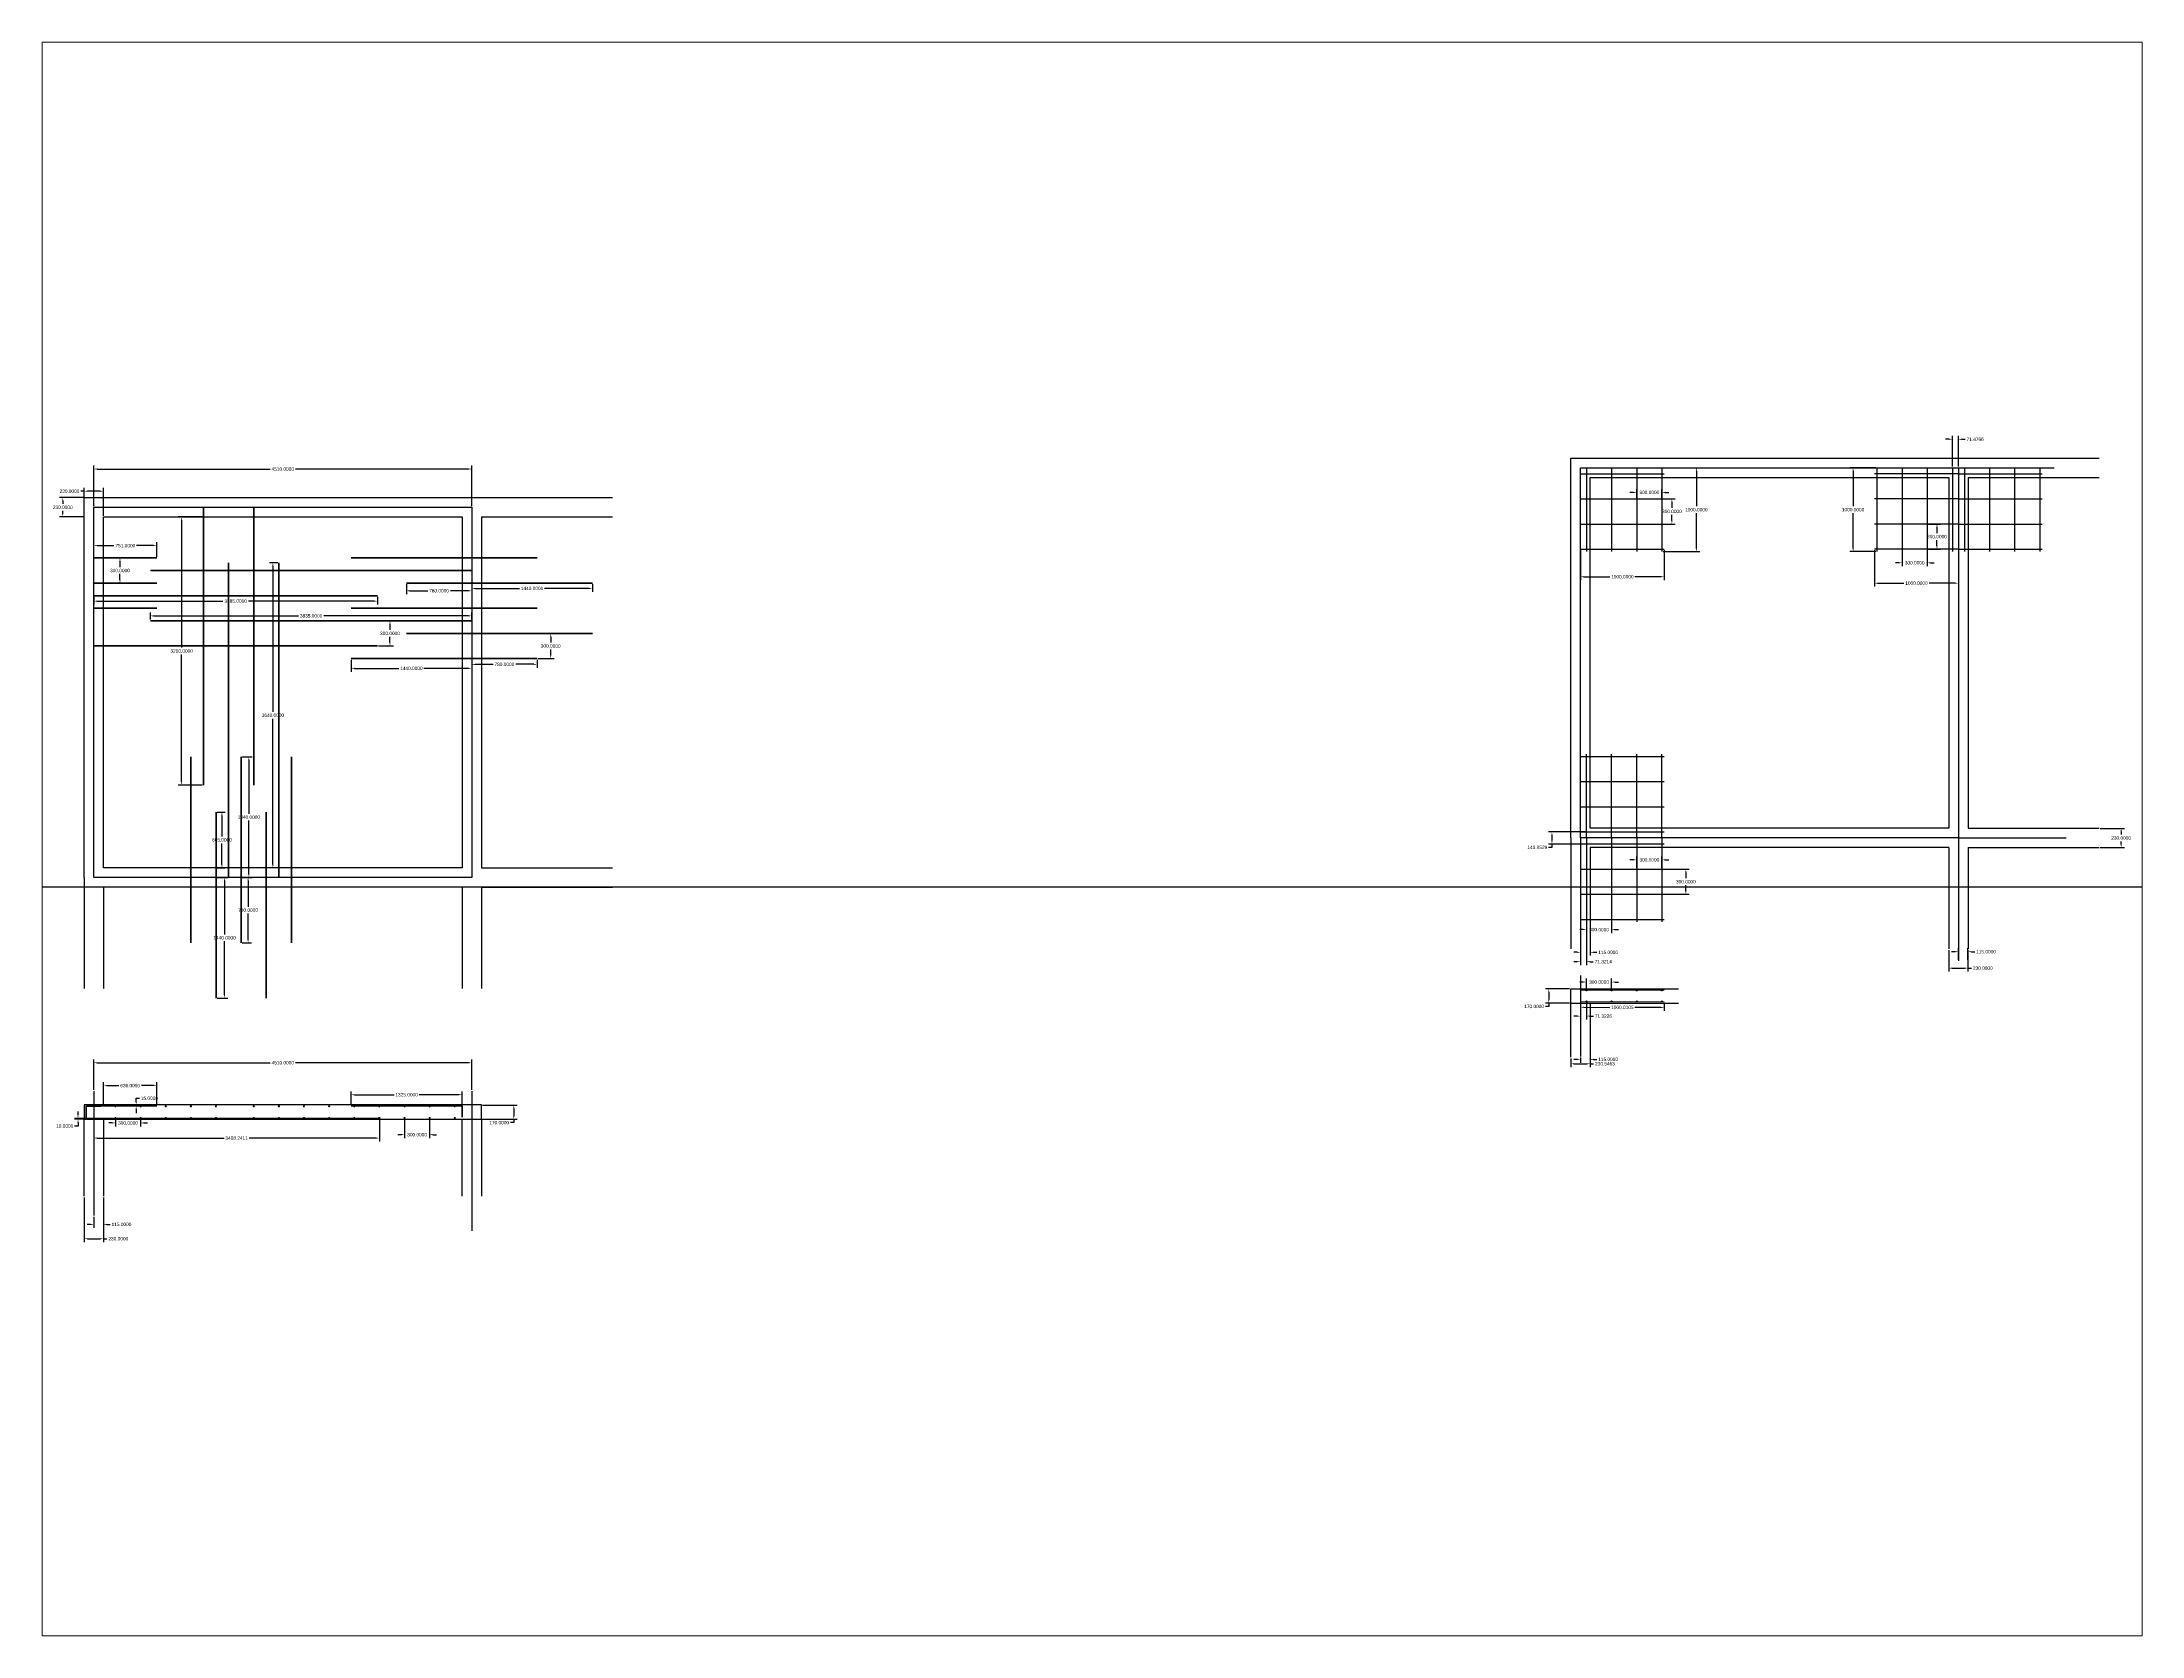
# Paper-space layout 'Layout2' of a CAD drawing. Header units: millimetres. Extents: x 26 to 231, y 20 to 176.
# The model-space entities are those that its viewports show. They can reach past a viewport. Long polylines and large blocks are cut down to what shows.
import ezdxf

# ---------------------------------------------------------------- set-up
doc = ezdxf.new("R2010")
doc.units = ezdxf.units.MM
doc.header["$LTSCALE"] = 8
doc.linetypes.add('ACAD_ISO02W100', pattern=[15, 12, -3])
doc.layers.add('Bottom Reinforcements', color=160, linetype='Continuous', lineweight=35)
doc.layers.add('Top Reinforcements', color=1, linetype='Continuous', lineweight=35)
for name, color, linetype in [('Brick Wall', 32, 'ACAD_ISO02W100'), ('Construction Lines', 30, 'ACAD_ISO02W100'), ('Dimensions', 130, 'Continuous'), ('Torsional Reinforcements', 119, 'Continuous')]:
    doc.layers.add(name, color=color, linetype=linetype)
doc.styles.get("Standard").update_dxf_attribs({"font": 'arial.ttf'})
doc.dimstyles.get("Standard").update_dxf_attribs({"dimscale": 225, "dimtxt": 0.18, "dimasz": 0.18, "dimexe": 0.18, "dimexo": 0.0625, "dimgap": 0.09, "dimtad": 0, "dimtih": 1, "dimtoh": 1, "dimdec": 4, "dimzin": 0, "dimdsep": 46, "dimtxsty": 'Standard', "dimcen": 0.09, "dimadec": 0, "dimazin": 0, "dimtfac": 1, "dimtdec": 4, "dimtofl": 0, "dimtmove": 0, "dimatfit": 3, "dimfxl": 1, "dimtolj": 1, "dimtzin": 0, "dimarcsym": 0})

# ---------------------------------------------------------------- blocks, each defined once
blk = doc.blocks.new('*D5')
at = {"color": 0, "lineweight": -2, "transparency": 16777216}
for p, q in [((33734, 10479), (33734, 10962)), ((33775, 10921), (35837, 10921)), ((38204, 10921), (36141, 10921)), ((38244, 10479), (38244, 10962))]:
    blk.add_line(p, q, dxfattribs=at)
at = {"color": 0, "transparency": 16777216}
for points in [[(33775, 10928), (33775, 10914), (33734, 10921)], [(38204, 10928), (38204, 10914), (38244, 10921)]]:
    blk.add_solid(points, dxfattribs=at)
at = {"layer": 'Defpoints', "color": 0, "transparency": 16777216}
for p in [(38244, 10921), (33734, 10465), (38244, 10465)]:
    blk.add_point(p, dxfattribs=at)
at = {"color": 0, "transparency": 16777216, "insert": (35989, 10921), "char_height": 40.5, "attachment_point": 5}
blk.add_mtext('\\A1;4510.0000', dxfattribs=at)
blk = doc.blocks.new('*D6')
at = {"color": 0, "lineweight": -2, "transparency": 16777216}
for p, q in [((33734, 9874), (33734, 10047)), ((34485, 9874), (34485, 10047)), ((33775, 10007), (33974, 10007)), ((34445, 10007), (34245, 10007))]:
    blk.add_line(p, q, dxfattribs=at)
at = {"color": 0, "transparency": 16777216}
for points in [[(33775, 10013), (33775, 10000), (33734, 10007)], [(34445, 10013), (34445, 10000), (34485, 10007)]]:
    blk.add_solid(points, dxfattribs=at)
at = {"layer": 'Defpoints', "color": 0, "transparency": 16777216}
for p in [(33734, 9860), (34485, 10007), (34485, 9860)]:
    blk.add_point(p, dxfattribs=at)
at = {"color": 0, "transparency": 16777216, "insert": (34110, 10007), "char_height": 40.5, "attachment_point": 5}
blk.add_mtext('\\A1;751.0000', dxfattribs=at)
blk = doc.blocks.new('*D7')
at = {"color": 0, "lineweight": -2, "transparency": 16777216}
for p, q in [((33748, 9860), (34087, 9860)), ((34046, 9819), (34046, 9751)), ((33748, 9560), (34087, 9560)), ((34046, 9600), (34046, 9669))]:
    blk.add_line(p, q, dxfattribs=at)
at = {"color": 0, "transparency": 16777216}
for points in [[(34039, 9819), (34053, 9819), (34046, 9860)], [(34039, 9600), (34053, 9600), (34046, 9560)]]:
    blk.add_solid(points, dxfattribs=at)
at = {"layer": 'Defpoints', "color": 0, "transparency": 16777216}
for p in [(33734, 9860), (34046, 9860), (33734, 9560)]:
    blk.add_point(p, dxfattribs=at)
at = {"color": 0, "transparency": 16777216, "insert": (34046, 9710), "char_height": 40.5, "attachment_point": 5}
blk.add_mtext('\\A1;300.0000', dxfattribs=at)
blk = doc.blocks.new('*D8')
at = {"color": 0, "lineweight": -2, "transparency": 16777216}
for p, q in [((33619, 10656), (33579, 10656)), ((33619, 10364), (33619, 10697)), ((33809, 10656), (33660, 10656)), ((33849, 10364), (33849, 10697))]:
    blk.add_line(p, q, dxfattribs=at)
at = {"color": 0, "transparency": 16777216}
for points in [[(33660, 10663), (33660, 10650), (33619, 10656)], [(33809, 10663), (33809, 10650), (33849, 10656)]]:
    blk.add_solid(points, dxfattribs=at)
at = {"layer": 'Defpoints', "color": 0, "transparency": 16777216}
for p in [(33619, 10656), (33619, 10350), (33849, 10350)]:
    blk.add_point(p, dxfattribs=at)
at = {"color": 0, "transparency": 16777216, "insert": (33443, 10656), "char_height": 40.5, "attachment_point": 5}
blk.add_mtext('\\A1;230.0000', dxfattribs=at)
blk = doc.blocks.new('*D9')
at = {"color": 0, "lineweight": -2, "transparency": 16777216}
for p, q in [((33605, 10580), (33323, 10580)), ((33363, 10540), (33363, 10506)), ((33605, 10350), (33323, 10350)), ((33363, 10391), (33363, 10424))]:
    blk.add_line(p, q, dxfattribs=at)
at = {"color": 0, "transparency": 16777216}
for points in [[(33357, 10540), (33370, 10540), (33363, 10580)], [(33357, 10391), (33370, 10391), (33363, 10350)]]:
    blk.add_solid(points, dxfattribs=at)
at = {"layer": 'Defpoints', "color": 0, "transparency": 16777216}
for p in [(33363, 10580), (33619, 10580), (33619, 10350)]:
    blk.add_point(p, dxfattribs=at)
at = {"color": 0, "transparency": 16777216, "insert": (33363, 10465), "char_height": 40.5, "attachment_point": 5}
blk.add_mtext('\\A1;230.0000', dxfattribs=at)
blk = doc.blocks.new('*D10')
at = {"color": 0, "lineweight": -2, "transparency": 16777216}
for p, q in [((34409, 9124), (34409, 9209)), ((34450, 9169), (36175, 9169)), ((38204, 9169), (36478, 9169)), ((38244, 9124), (38244, 9209))]:
    blk.add_line(p, q, dxfattribs=at)
at = {"color": 0, "transparency": 16777216}
for points in [[(34450, 9176), (34450, 9162), (34409, 9169)], [(38204, 9176), (38204, 9162), (38244, 9169)]]:
    blk.add_solid(points, dxfattribs=at)
at = {"layer": 'Defpoints', "color": 0, "transparency": 16777216}
for p in [(34409, 9110), (38244, 9169), (38244, 9110)]:
    blk.add_point(p, dxfattribs=at)
at = {"color": 0, "transparency": 16777216, "insert": (36327, 9169), "char_height": 40.5, "attachment_point": 5}
blk.add_mtext('\\A1;3835.0000', dxfattribs=at)
blk = doc.blocks.new('*D11')
at = {"color": 0, "lineweight": -2, "transparency": 16777216}
for p, q in [((37133, 9110), (37309, 9110)), ((37268, 9069), (37268, 9001)), ((37133, 8810), (37309, 8810)), ((37268, 8850), (37268, 8919))]:
    blk.add_line(p, q, dxfattribs=at)
at = {"color": 0, "transparency": 16777216}
for points in [[(37262, 9069), (37275, 9069), (37268, 9110)], [(37262, 8850), (37275, 8850), (37268, 8810)]]:
    blk.add_solid(points, dxfattribs=at)
at = {"layer": 'Defpoints', "color": 0, "transparency": 16777216}
for p in [(37119, 9110), (37119, 8810), (37268, 8810)]:
    blk.add_point(p, dxfattribs=at)
at = {"color": 0, "transparency": 16777216, "insert": (37268, 8960), "char_height": 40.5, "attachment_point": 5}
blk.add_mtext('\\A1;300.0000', dxfattribs=at)
blk = doc.blocks.new('*D12')
at = {"color": 0, "lineweight": -2, "transparency": 16777216}
for p, q in [((33734, 9396), (33734, 9304)), ((33775, 9345), (35275, 9345)), ((37079, 9345), (35578, 9345)), ((37119, 9396), (37119, 9304))]:
    blk.add_line(p, q, dxfattribs=at)
at = {"color": 0, "transparency": 16777216}
for points in [[(33775, 9351), (33775, 9338), (33734, 9345)], [(37079, 9351), (37079, 9338), (37119, 9345)]]:
    blk.add_solid(points, dxfattribs=at)
at = {"layer": 'Defpoints', "color": 0, "transparency": 16777216}
for p in [(33734, 9410), (37119, 9410), (37119, 9345)]:
    blk.add_point(p, dxfattribs=at)
at = {"color": 0, "transparency": 16777216, "insert": (35427, 9345), "char_height": 40.5, "attachment_point": 5}
blk.add_mtext('\\A1;3385.0000', dxfattribs=at)
blk = doc.blocks.new('*D13')
at = {"color": 0, "lineweight": -2, "transparency": 16777216}
for p, q in [((39038, 8960), (39227, 8960)), ((39187, 8919), (39187, 8851)), ((39038, 8660), (39227, 8660)), ((39187, 8700), (39187, 8769))]:
    blk.add_line(p, q, dxfattribs=at)
at = {"color": 0, "transparency": 16777216}
for points in [[(39180, 8919), (39193, 8919), (39187, 8960)], [(39180, 8700), (39193, 8700), (39187, 8660)]]:
    blk.add_solid(points, dxfattribs=at)
at = {"layer": 'Defpoints', "color": 0, "transparency": 16777216}
for p in [(39024, 8960), (39187, 8960), (39024, 8660)]:
    blk.add_point(p, dxfattribs=at)
at = {"color": 0, "transparency": 16777216, "insert": (39187, 8810), "char_height": 40.5, "attachment_point": 5}
blk.add_mtext('\\A1;300.0000', dxfattribs=at)
blk = doc.blocks.new('*D14')
at = {"color": 0, "lineweight": -2, "transparency": 16777216}
for p, q in [((36804, 8646), (36804, 8503)), ((36845, 8543), (37375, 8543)), ((38204, 8543), (37674, 8543)), ((38244, 8646), (38244, 8503))]:
    blk.add_line(p, q, dxfattribs=at)
at = {"color": 0, "transparency": 16777216}
for points in [[(36845, 8550), (36845, 8537), (36804, 8543)], [(38204, 8550), (38204, 8537), (38244, 8543)]]:
    blk.add_solid(points, dxfattribs=at)
at = {"layer": 'Defpoints', "color": 0, "transparency": 16777216}
for p in [(36804, 8660), (36804, 8543), (38244, 8660)]:
    blk.add_point(p, dxfattribs=at)
at = {"color": 0, "transparency": 16777216, "insert": (37524, 8543), "char_height": 40.5, "attachment_point": 5}
blk.add_mtext('\\A1;1440.0000', dxfattribs=at)
blk = doc.blocks.new('*D15')
at = {"color": 0, "lineweight": -2, "transparency": 16777216}
for p, q in [((38244, 8646), (38244, 8550)), ((38285, 8591), (38499, 8591)), ((38984, 8591), (38770, 8591)), ((39024, 8646), (39024, 8550))]:
    blk.add_line(p, q, dxfattribs=at)
at = {"color": 0, "transparency": 16777216}
for points in [[(38285, 8597), (38285, 8584), (38244, 8591)], [(38984, 8597), (38984, 8584), (39024, 8591)]]:
    blk.add_solid(points, dxfattribs=at)
at = {"layer": 'Defpoints', "color": 0, "transparency": 16777216}
for p in [(38244, 8660), (38244, 8591), (39024, 8660)]:
    blk.add_point(p, dxfattribs=at)
at = {"color": 0, "transparency": 16777216, "insert": (38634, 8591), "char_height": 40.5, "attachment_point": 5}
blk.add_mtext('\\A1;780.0000', dxfattribs=at)
blk = doc.blocks.new('*D16')
at = {"color": 0, "lineweight": -2, "transparency": 16777216}
for p, q in [((37464, 9546), (37464, 9427)), ((38244, 9546), (38244, 9427)), ((37505, 9468), (37719, 9468)), ((38204, 9468), (37990, 9468))]:
    blk.add_line(p, q, dxfattribs=at)
at = {"color": 0, "transparency": 16777216}
for points in [[(37505, 9475), (37505, 9461), (37464, 9468)], [(38204, 9475), (38204, 9461), (38244, 9468)]]:
    blk.add_solid(points, dxfattribs=at)
at = {"layer": 'Defpoints', "color": 0, "transparency": 16777216}
for p in [(37464, 9560), (38244, 9560), (38244, 9468)]:
    blk.add_point(p, dxfattribs=at)
at = {"color": 0, "transparency": 16777216, "insert": (37854, 9468), "char_height": 40.5, "attachment_point": 5}
blk.add_mtext('\\A1;780.0000', dxfattribs=at)
blk = doc.blocks.new('*D17')
at = {"color": 0, "lineweight": -2, "transparency": 16777216}
for p, q in [((38244, 9546), (38244, 9455)), ((39684, 9546), (39684, 9455)), ((38285, 9496), (38815, 9496)), ((39644, 9496), (39114, 9496))]:
    blk.add_line(p, q, dxfattribs=at)
at = {"color": 0, "transparency": 16777216}
for points in [[(38285, 9503), (38285, 9489), (38244, 9496)], [(39644, 9503), (39644, 9489), (39684, 9496)]]:
    blk.add_solid(points, dxfattribs=at)
at = {"layer": 'Defpoints', "color": 0, "transparency": 16777216}
for p in [(38244, 9560), (39684, 9560), (39684, 9496)]:
    blk.add_point(p, dxfattribs=at)
at = {"color": 0, "transparency": 16777216, "insert": (38964, 9496), "char_height": 40.5, "attachment_point": 5}
blk.add_mtext('\\A1;1440.0000', dxfattribs=at)
blk = doc.blocks.new('*D18')
at = {"color": 0, "lineweight": -2, "transparency": 16777216}
for p, q in [((35928, 9803), (35830, 9803)), ((35871, 9763), (35871, 8024)), ((35871, 6204), (35871, 7942)), ((35928, 6163), (35830, 6163))]:
    blk.add_line(p, q, dxfattribs=at)
at = {"color": 0, "transparency": 16777216}
for points in [[(35864, 9763), (35878, 9763), (35871, 9803)], [(35864, 6204), (35878, 6204), (35871, 6163)]]:
    blk.add_solid(points, dxfattribs=at)
at = {"layer": 'Defpoints', "color": 0, "transparency": 16777216}
for p in [(35871, 9803), (35942, 9803), (35942, 6163)]:
    blk.add_point(p, dxfattribs=at)
at = {"color": 0, "transparency": 16777216, "insert": (35871, 7983), "char_height": 40.5, "attachment_point": 5}
blk.add_mtext('\\A1;3640.0000', dxfattribs=at)
blk = doc.blocks.new('*D19')
at = {"color": 0, "lineweight": -2, "transparency": 16777216}
for p, q in [((35028, 10350), (34742, 10350)), ((34782, 10310), (34782, 8791)), ((34782, 7191), (34782, 8709)), ((35028, 7150), (34742, 7150))]:
    blk.add_line(p, q, dxfattribs=at)
at = {"color": 0, "transparency": 16777216}
for points in [[(34776, 10310), (34789, 10310), (34782, 10350)], [(34776, 7191), (34789, 7191), (34782, 7150)]]:
    blk.add_solid(points, dxfattribs=at)
at = {"layer": 'Defpoints', "color": 0, "transparency": 16777216}
for p in [(35042, 10350), (34782, 7150), (35042, 7150)]:
    blk.add_point(p, dxfattribs=at)
at = {"color": 0, "transparency": 16777216, "insert": (34782, 8750), "char_height": 40.5, "attachment_point": 5}
blk.add_mtext('\\A1;3200.0000', dxfattribs=at)
blk = doc.blocks.new('*D20')
at = {"color": 0, "lineweight": -2, "transparency": 16777216}
for p, q in [((35506, 7488), (35625, 7488)), ((35584, 7448), (35584, 6809)), ((35584, 6089), (35584, 6728)), ((35506, 6048), (35625, 6048))]:
    blk.add_line(p, q, dxfattribs=at)
at = {"color": 0, "transparency": 16777216}
for points in [[(35578, 7448), (35591, 7448), (35584, 7488)], [(35578, 6089), (35591, 6089), (35584, 6048)]]:
    blk.add_solid(points, dxfattribs=at)
at = {"layer": 'Defpoints', "color": 0, "transparency": 16777216}
for p in [(35492, 7488), (35492, 6048), (35584, 6048)]:
    blk.add_point(p, dxfattribs=at)
at = {"color": 0, "transparency": 16777216, "insert": (35584, 6768), "char_height": 40.5, "attachment_point": 5}
blk.add_mtext('\\A1;1440.0000', dxfattribs=at)
blk = doc.blocks.new('*D21')
at = {"color": 0, "lineweight": -2, "transparency": 16777216}
for p, q in [((35206, 6828), (35303, 6828)), ((35263, 6788), (35263, 6537)), ((35263, 6204), (35263, 6455)), ((35206, 6163), (35303, 6163))]:
    blk.add_line(p, q, dxfattribs=at)
at = {"color": 0, "transparency": 16777216}
for points in [[(35256, 6788), (35270, 6788), (35263, 6828)], [(35256, 6204), (35270, 6204), (35263, 6163)]]:
    blk.add_solid(points, dxfattribs=at)
at = {"layer": 'Defpoints', "color": 0, "transparency": 16777216}
for p in [(35192, 6828), (35263, 6828), (35192, 6163)]:
    blk.add_point(p, dxfattribs=at)
at = {"color": 0, "transparency": 16777216, "insert": (35263, 6496), "char_height": 40.5, "attachment_point": 5}
blk.add_mtext('\\A1;665.0000', dxfattribs=at)
blk = doc.blocks.new('*D22')
at = {"color": 0, "lineweight": -2, "transparency": 16777216}
for p, q in [((35206, 6048), (35335, 6048)), ((35294, 6008), (35294, 5369)), ((35294, 4649), (35294, 5288)), ((35206, 4608), (35335, 4608))]:
    blk.add_line(p, q, dxfattribs=at)
at = {"color": 0, "transparency": 16777216}
for points in [[(35288, 6008), (35301, 6008), (35294, 6048)], [(35288, 4649), (35301, 4649), (35294, 4608)]]:
    blk.add_solid(points, dxfattribs=at)
at = {"layer": 'Defpoints', "color": 0, "transparency": 16777216}
for p in [(35192, 6048), (35192, 4608), (35294, 4608)]:
    blk.add_point(p, dxfattribs=at)
at = {"color": 0, "transparency": 16777216, "insert": (35294, 5328), "char_height": 40.5, "attachment_point": 5}
blk.add_mtext('\\A1;1440.0000', dxfattribs=at)
blk = doc.blocks.new('*D23')
at = {"color": 0, "lineweight": -2, "transparency": 16777216}
for p, q in [((35506, 6048), (35615, 6048)), ((35575, 6008), (35575, 5699)), ((35575, 5309), (35575, 5618)), ((35506, 5268), (35615, 5268))]:
    blk.add_line(p, q, dxfattribs=at)
at = {"color": 0, "transparency": 16777216}
for points in [[(35568, 6008), (35582, 6008), (35575, 6048)], [(35568, 5309), (35582, 5309), (35575, 5268)]]:
    blk.add_solid(points, dxfattribs=at)
at = {"layer": 'Defpoints', "color": 0, "transparency": 16777216}
for p in [(35492, 6048), (35492, 5268), (35575, 5268)]:
    blk.add_point(p, dxfattribs=at)
at = {"color": 0, "transparency": 16777216, "insert": (35575, 5658), "char_height": 40.5, "attachment_point": 5}
blk.add_mtext('\\A1;780.0000', dxfattribs=at)
blk = doc.blocks.new('*D24')
at = {"color": 0, "lineweight": -2, "transparency": 16777216}
for p, q in [((33619, 2230), (33619, 1697)), ((33849, 2230), (33849, 1697)), ((33660, 1738), (33809, 1738)), ((33849, 1738), (33890, 1738))]:
    blk.add_line(p, q, dxfattribs=at)
at = {"color": 0, "transparency": 16777216}
for points in [[(33660, 1744), (33660, 1731), (33619, 1738)], [(33809, 1744), (33809, 1731), (33849, 1738)]]:
    blk.add_solid(points, dxfattribs=at)
at = {"layer": 'Defpoints', "color": 0, "transparency": 16777216}
for p in [(33619, 2244), (33849, 2244), (33849, 1738)]:
    blk.add_point(p, dxfattribs=at)
at = {"color": 0, "transparency": 16777216, "insert": (34026, 1738), "char_height": 40.5, "attachment_point": 5}
blk.add_mtext('\\A1;230.0000', dxfattribs=at)
blk = doc.blocks.new('*D25')
at = {"color": 0, "lineweight": -2, "transparency": 16777216}
for p, q in [((33734, 3513), (33734, 3877)), ((33775, 3837), (35837, 3837)), ((38204, 3837), (36141, 3837)), ((38244, 3513), (38244, 3877))]:
    blk.add_line(p, q, dxfattribs=at)
at = {"color": 0, "transparency": 16777216}
for points in [[(33775, 3844), (33775, 3830), (33734, 3837)], [(38204, 3844), (38204, 3830), (38244, 3837)]]:
    blk.add_solid(points, dxfattribs=at)
at = {"layer": 'Defpoints', "color": 0, "transparency": 16777216}
for p in [(38244, 3837), (33734, 3499), (38244, 3499)]:
    blk.add_point(p, dxfattribs=at)
at = {"color": 0, "transparency": 16777216, "insert": (35989, 3837), "char_height": 40.5, "attachment_point": 5}
blk.add_mtext('\\A1;4510.0000', dxfattribs=at)
blk = doc.blocks.new('*D26')
at = {"color": 0, "lineweight": -2, "transparency": 16777216}
for p, q in [((33629, 3173), (33504, 3173)), ((33629, 3163), (33504, 3163)), ((33545, 3082), (33504, 3082)), ((33545, 3214), (33545, 3254)), ((33545, 3123), (33545, 3082))]:
    blk.add_line(p, q, dxfattribs=at)
at = {"color": 0, "transparency": 16777216}
for points in [[(33538, 3214), (33551, 3214), (33545, 3173)], [(33538, 3123), (33551, 3123), (33545, 3163)]]:
    blk.add_solid(points, dxfattribs=at)
at = {"layer": 'Defpoints', "color": 0, "transparency": 16777216}
for p in [(33545, 3163), (33643, 3173), (33643, 3163)]:
    blk.add_point(p, dxfattribs=at)
at = {"color": 0, "transparency": 16777216, "insert": (33386, 3082), "char_height": 40.5, "attachment_point": 5}
blk.add_mtext('\\A1;10.0000', dxfattribs=at)
blk = doc.blocks.new('*D27')
at = {"color": 0, "lineweight": -2, "transparency": 16777216}
for p, q in [((34278, 3333), (34198, 3333)), ((34278, 3318), (34198, 3318)), ((34239, 3374), (34239, 3414)), ((34239, 3414), (34279, 3414)), ((34239, 3278), (34239, 3237))]:
    blk.add_line(p, q, dxfattribs=at)
at = {"color": 0, "transparency": 16777216}
for points in [[(34232, 3374), (34246, 3374), (34239, 3333)], [(34232, 3278), (34246, 3278), (34239, 3318)]]:
    blk.add_solid(points, dxfattribs=at)
at = {"layer": 'Defpoints', "color": 0, "transparency": 16777216}
for p in [(34239, 3333), (34292, 3333), (34292, 3318)]:
    blk.add_point(p, dxfattribs=at)
at = {"color": 0, "transparency": 16777216, "insert": (34397, 3414), "char_height": 40.5, "attachment_point": 5}
blk.add_mtext('\\A1;15.0000', dxfattribs=at)
blk = doc.blocks.new('*D28')
at = {"color": 0, "lineweight": -2, "transparency": 16777216}
for p, q in [((33952, 3119), (33911, 3119)), ((33992, 3164), (33992, 3078)), ((34292, 3164), (34292, 3078)), ((34333, 3119), (34373, 3119))]:
    blk.add_line(p, q, dxfattribs=at)
at = {"color": 0, "transparency": 16777216}
for points in [[(33952, 3126), (33952, 3112), (33992, 3119)], [(34333, 3126), (34333, 3112), (34292, 3119)]]:
    blk.add_solid(points, dxfattribs=at)
at = {"layer": 'Defpoints', "color": 0, "transparency": 16777216}
for p in [(33992, 3178), (34292, 3178), (34292, 3119)]:
    blk.add_point(p, dxfattribs=at)
at = {"color": 0, "transparency": 16777216, "insert": (34142, 3119), "char_height": 40.5, "attachment_point": 5}
blk.add_mtext('\\A1;300.0000', dxfattribs=at)
blk = doc.blocks.new('*D30')
at = {"color": 0, "lineweight": -2, "transparency": 16777216}
for p, q in [((36804, 3337), (36804, 3496)), ((36845, 3456), (37317, 3456)), ((38089, 3456), (37616, 3456)), ((38129, 3337), (38129, 3496))]:
    blk.add_line(p, q, dxfattribs=at)
at = {"color": 0, "transparency": 16777216}
for points in [[(36845, 3462), (36845, 3449), (36804, 3456)], [(38089, 3462), (38089, 3449), (38129, 3456)]]:
    blk.add_solid(points, dxfattribs=at)
at = {"layer": 'Defpoints', "color": 0, "transparency": 16777216}
for p in [(36804, 3323), (38129, 3456), (38129, 3323)]:
    blk.add_point(p, dxfattribs=at)
at = {"color": 0, "transparency": 16777216, "insert": (37467, 3456), "char_height": 40.5, "attachment_point": 5}
blk.add_mtext('\\A1;1325.0000', dxfattribs=at)
blk = doc.blocks.new('*D31')
at = {"color": 0, "lineweight": -2, "transparency": 16777216}
for p, q in [((33849, 3337), (33849, 3605)), ((33890, 3565), (34031, 3565)), ((34445, 3565), (34303, 3565)), ((34485, 3337), (34485, 3605))]:
    blk.add_line(p, q, dxfattribs=at)
at = {"color": 0, "transparency": 16777216}
for points in [[(33890, 3571), (33890, 3558), (33849, 3565)], [(34445, 3571), (34445, 3558), (34485, 3565)]]:
    blk.add_solid(points, dxfattribs=at)
at = {"layer": 'Defpoints', "color": 0, "transparency": 16777216}
for p in [(34485, 3565), (33849, 3323), (34485, 3323)]:
    blk.add_point(p, dxfattribs=at)
at = {"color": 0, "transparency": 16777216, "insert": (34167, 3565), "char_height": 40.5, "attachment_point": 5}
blk.add_mtext('\\A1;636.0000', dxfattribs=at)
blk = doc.blocks.new('*D32')
at = {"color": 0, "lineweight": -2, "transparency": 16777216}
for p, q in [((33694, 1909), (33653, 1909)), ((33734, 2001), (33734, 1869)), ((33849, 2001), (33849, 1869)), ((33890, 1909), (33930, 1909))]:
    blk.add_line(p, q, dxfattribs=at)
at = {"color": 0, "transparency": 16777216}
for points in [[(33694, 1916), (33694, 1902), (33734, 1909)], [(33890, 1916), (33890, 1902), (33849, 1909)]]:
    blk.add_solid(points, dxfattribs=at)
at = {"layer": 'Defpoints', "color": 0, "transparency": 16777216}
for p in [(33734, 2015), (33849, 2015), (33849, 1909)]:
    blk.add_point(p, dxfattribs=at)
at = {"color": 0, "transparency": 16777216, "insert": (34064, 1909), "char_height": 40.5, "attachment_point": 5}
blk.add_mtext('\\A1;115.0000', dxfattribs=at)
blk = doc.blocks.new('*D34')
at = {"color": 0, "lineweight": -2, "transparency": 16777216}
for p, q in [((33734, 3159), (33734, 2898)), ((37142, 3159), (37142, 2898)), ((33775, 2939), (35291, 2939)), ((37102, 2939), (35586, 2939))]:
    blk.add_line(p, q, dxfattribs=at)
at = {"color": 0, "transparency": 16777216}
for points in [[(33775, 2946), (33775, 2932), (33734, 2939)], [(37102, 2946), (37102, 2932), (37142, 2939)]]:
    blk.add_solid(points, dxfattribs=at)
at = {"layer": 'Defpoints', "color": 0, "transparency": 16777216}
for p in [(33734, 3173), (37142, 3173), (33734, 2939)]:
    blk.add_point(p, dxfattribs=at)
at = {"color": 0, "transparency": 16777216, "insert": (35438, 2939), "char_height": 40.5, "attachment_point": 5}
blk.add_mtext('\\A1;3408.2411', dxfattribs=at)
blk = doc.blocks.new('*D35')
at = {"color": 0, "lineweight": -2, "transparency": 16777216}
for p, q in [((37442, 3164), (37442, 2939)), ((37742, 3164), (37742, 2939)), ((37402, 2979), (37361, 2979)), ((37783, 2979), (37823, 2979))]:
    blk.add_line(p, q, dxfattribs=at)
at = {"color": 0, "transparency": 16777216}
for points in [[(37402, 2986), (37402, 2972), (37442, 2979)], [(37783, 2986), (37783, 2972), (37742, 2979)]]:
    blk.add_solid(points, dxfattribs=at)
at = {"layer": 'Defpoints', "color": 0, "transparency": 16777216}
for p in [(37442, 3178), (37742, 3178), (37742, 2979)]:
    blk.add_point(p, dxfattribs=at)
at = {"color": 0, "transparency": 16777216, "insert": (37592, 2979), "char_height": 40.5, "attachment_point": 5}
blk.add_mtext('\\A1;300.0000', dxfattribs=at)
blk = doc.blocks.new('*D36')
at = {"color": 0, "lineweight": -2, "transparency": 16777216}
for p, q in [((38373, 3333), (38787, 3333)), ((38746, 3293), (38746, 3204)), ((38373, 3163), (38787, 3163)), ((38746, 3123), (38706, 3123)), ((38746, 3163), (38746, 3123))]:
    blk.add_line(p, q, dxfattribs=at)
at = {"color": 0, "transparency": 16777216}
for points in [[(38739, 3293), (38753, 3293), (38746, 3333)], [(38739, 3204), (38753, 3204), (38746, 3163)]]:
    blk.add_solid(points, dxfattribs=at)
at = {"layer": 'Defpoints', "color": 0, "transparency": 16777216}
for p in [(38359, 3333), (38359, 3163), (38746, 3163)]:
    blk.add_point(p, dxfattribs=at)
at = {"color": 0, "transparency": 16777216, "insert": (38572, 3123), "char_height": 40.5, "attachment_point": 5}
blk.add_mtext('\\A1;170.0000', dxfattribs=at)
blk = doc.blocks.new('*D37')
at = {"color": 0, "lineweight": -2, "transparency": 16777216}
for p, q in [((51362, 3889), (51362, 3784)), ((51402, 3825), (51552, 3825)), ((51592, 3889), (51592, 3784)), ((51592, 3825), (51633, 3825))]:
    blk.add_line(p, q, dxfattribs=at)
at = {"color": 0, "transparency": 16777216}
for points in [[(51402, 3831), (51402, 3818), (51362, 3825)], [(51552, 3831), (51552, 3818), (51592, 3825)]]:
    blk.add_solid(points, dxfattribs=at)
at = {"layer": 'Defpoints', "color": 0, "transparency": 16777216}
for p in [(51362, 3903), (51592, 3903), (51592, 3825)]:
    blk.add_point(p, dxfattribs=at)
at = {"color": 0, "transparency": 16777216, "insert": (51769, 3825), "char_height": 40.5, "attachment_point": 5}
blk.add_mtext('\\A1;230.5463', dxfattribs=at)
blk = doc.blocks.new('*D40')
at = {"layer": 'Defpoints', "color": 0, "transparency": 16777216}
for p in [(51099, 4549), (51362, 4719), (51362, 4549)]:
    blk.add_point(p, dxfattribs=at)
at = {"layer": 'Dimensions', "color": 0, "lineweight": -2, "transparency": 16777216}
for p, q in [((51348, 4719), (51058, 4719)), ((51348, 4549), (51058, 4549)), ((51099, 4679), (51099, 4590)), ((51099, 4549), (51099, 4509)), ((51099, 4509), (51058, 4509))]:
    blk.add_line(p, q, dxfattribs=at)
at = {"layer": 'Dimensions', "color": 0, "transparency": 16777216}
for points in [[(51092, 4679), (51105, 4679), (51099, 4719)], [(51092, 4590), (51105, 4590), (51099, 4549)]]:
    blk.add_solid(points, dxfattribs=at)
at = {"layer": 'Dimensions', "color": 0, "transparency": 16777216, "insert": (50924, 4509), "char_height": 40.5, "attachment_point": 5}
blk.add_mtext('\\A1;170.0000', dxfattribs=at)
blk = doc.blocks.new('*D41')
at = {"layer": 'Defpoints', "color": 0, "transparency": 16777216}
for p in [(51477, 3913), (51592, 3913), (51592, 3878)]:
    blk.add_point(p, dxfattribs=at)
at = {"layer": 'Dimensions', "color": 0, "lineweight": -2, "transparency": 16777216}
for p, q in [((51437, 3878), (51396, 3878)), ((51477, 3899), (51477, 3838)), ((51592, 3899), (51592, 3838)), ((51633, 3878), (51673, 3878))]:
    blk.add_line(p, q, dxfattribs=at)
at = {"layer": 'Dimensions', "color": 0, "transparency": 16777216}
for points in [[(51437, 3885), (51437, 3871), (51477, 3878)], [(51633, 3885), (51633, 3871), (51592, 3878)]]:
    blk.add_solid(points, dxfattribs=at)
at = {"layer": 'Dimensions', "color": 0, "transparency": 16777216, "insert": (51807, 3878), "char_height": 40.5, "attachment_point": 5}
blk.add_mtext('\\A1;115.0000', dxfattribs=at)
blk = doc.blocks.new('*D42')
at = {"layer": 'Defpoints', "color": 0, "transparency": 16777216}
for p in [(51849, 4800), (51549, 4699), (51849, 4699)]:
    blk.add_point(p, dxfattribs=at)
at = {"layer": 'Dimensions', "color": 0, "lineweight": -2, "transparency": 16777216}
for p, q in [((51508, 4800), (51468, 4800)), ((51549, 4713), (51549, 4841)), ((51849, 4713), (51849, 4841)), ((51889, 4800), (51930, 4800))]:
    blk.add_line(p, q, dxfattribs=at)
at = {"layer": 'Dimensions', "color": 0, "transparency": 16777216}
for points in [[(51508, 4807), (51508, 4794), (51549, 4800)], [(51889, 4807), (51889, 4794), (51849, 4800)]]:
    blk.add_solid(points, dxfattribs=at)
at = {"layer": 'Dimensions', "color": 0, "transparency": 16777216, "insert": (51699, 4800), "char_height": 40.5, "attachment_point": 5}
blk.add_mtext('\\A1;300.0000', dxfattribs=at)
blk = doc.blocks.new('*D43')
at = {"layer": 'Defpoints', "color": 0, "transparency": 16777216}
for p in [(51477, 4569), (51549, 4569), (51550, 4394)]:
    blk.add_point(p, dxfattribs=at)
at = {"layer": 'Dimensions', "color": 0, "lineweight": -2, "transparency": 16777216}
for p, q in [((51477, 4555), (51479, 4353)), ((51549, 4555), (51550, 4353)), ((51438, 4393), (51397, 4393)), ((51590, 4394), (51631, 4394))]:
    blk.add_line(p, q, dxfattribs=at)
at = {"layer": 'Dimensions', "color": 0, "transparency": 16777216}
for points in [[(51438, 4400), (51438, 4387), (51478, 4394)], [(51590, 4401), (51590, 4387), (51550, 4394)]]:
    blk.add_solid(points, dxfattribs=at)
at = {"layer": 'Dimensions', "color": 0, "transparency": 16777216, "insert": (51751, 4394), "char_height": 40.5, "attachment_point": 5}
blk.add_mtext('\\A1;71.3226', dxfattribs=at)
blk = doc.blocks.new('*D44')
at = {"layer": 'Defpoints', "color": 0, "transparency": 16777216}
for p in [(51477, 4569), (52477, 4564), (52477, 4495)]:
    blk.add_point(p, dxfattribs=at)
at = {"layer": 'Dimensions', "color": 0, "lineweight": -2, "transparency": 16777216}
for p, q in [((51477, 4555), (51477, 4459)), ((52477, 4550), (52477, 4455)), ((51518, 4500), (51827, 4498)), ((52437, 4495), (52127, 4497))]:
    blk.add_line(p, q, dxfattribs=at)
at = {"layer": 'Dimensions', "color": 0, "transparency": 16777216}
for points in [[(51518, 4506), (51517, 4493), (51477, 4500)], [(52437, 4502), (52436, 4489), (52477, 4495)]]:
    blk.add_solid(points, dxfattribs=at)
at = {"layer": 'Dimensions', "color": 0, "transparency": 16777216, "insert": (51977, 4498), "char_height": 40.5, "attachment_point": 5}
blk.add_mtext('\\A1;1000.0105', dxfattribs=at)
blk = doc.blocks.new('*D45')
at = {"color": 0, "lineweight": -2, "transparency": 16777216}
for p, q in [((57680, 6634), (57970, 6634)), ((57930, 6594), (57930, 6560)), ((57680, 6404), (57970, 6404)), ((57930, 6445), (57930, 6478))]:
    blk.add_line(p, q, dxfattribs=at)
at = {"color": 0, "transparency": 16777216}
for points in [[(57923, 6594), (57937, 6594), (57930, 6634)], [(57923, 6445), (57937, 6445), (57930, 6404)]]:
    blk.add_solid(points, dxfattribs=at)
at = {"layer": 'Defpoints', "color": 0, "transparency": 16777216}
for p in [(57666, 6634), (57666, 6404), (57930, 6404)]:
    blk.add_point(p, dxfattribs=at)
at = {"color": 0, "transparency": 16777216, "insert": (57930, 6519), "char_height": 40.5, "attachment_point": 5}
blk.add_mtext('\\A1;230.0000', dxfattribs=at)
blk = doc.blocks.new('*D46')
at = {"color": 0, "lineweight": -2, "transparency": 16777216}
for p, q in [((55872, 5182), (55872, 4925)), ((56102, 5182), (56102, 4925)), ((55913, 4966), (56062, 4966)), ((56102, 4966), (56143, 4966))]:
    blk.add_line(p, q, dxfattribs=at)
at = {"color": 0, "transparency": 16777216}
for points in [[(55913, 4973), (55913, 4959), (55872, 4966)], [(56062, 4973), (56062, 4959), (56102, 4966)]]:
    blk.add_solid(points, dxfattribs=at)
at = {"layer": 'Defpoints', "color": 0, "transparency": 16777216}
for p in [(55872, 5196), (56102, 5196), (56102, 4966)]:
    blk.add_point(p, dxfattribs=at)
at = {"color": 0, "transparency": 16777216, "insert": (56279, 4966), "char_height": 40.5, "attachment_point": 5}
blk.add_mtext('\\A1;230.0000', dxfattribs=at)
blk = doc.blocks.new('*D47')
at = {"color": 0, "lineweight": -2, "transparency": 16777216}
for p, q in [((55947, 5162), (55906, 5162)), ((55987, 5067), (55987, 5203)), ((56102, 5067), (56102, 5203)), ((56143, 5162), (56183, 5162))]:
    blk.add_line(p, q, dxfattribs=at)
at = {"color": 0, "transparency": 16777216}
for points in [[(55947, 5169), (55947, 5155), (55987, 5162)], [(56143, 5169), (56143, 5155), (56102, 5162)]]:
    blk.add_solid(points, dxfattribs=at)
at = {"layer": 'Defpoints', "color": 0, "transparency": 16777216}
for p in [(55987, 5053), (56102, 5162), (56102, 5053)]:
    blk.add_point(p, dxfattribs=at)
at = {"color": 0, "transparency": 16777216, "insert": (56317, 5162), "char_height": 40.5, "attachment_point": 5}
blk.add_mtext('\\A1;115.0000', dxfattribs=at)
blk = doc.blocks.new('*D48')
at = {"color": 0, "lineweight": -2, "transparency": 16777216}
for p, q in [((51477, 5533), (51477, 5003)), ((51549, 5533), (51549, 5003)), ((51437, 5043), (51396, 5043)), ((51589, 5043), (51630, 5043))]:
    blk.add_line(p, q, dxfattribs=at)
at = {"color": 0, "transparency": 16777216}
for points in [[(51437, 5050), (51437, 5037), (51477, 5043)], [(51589, 5050), (51589, 5037), (51549, 5043)]]:
    blk.add_solid(points, dxfattribs=at)
at = {"layer": 'Defpoints', "color": 0, "transparency": 16777216}
for p in [(51477, 5547), (51549, 5547), (51549, 5043)]:
    blk.add_point(p, dxfattribs=at)
at = {"color": 0, "transparency": 16777216, "insert": (51749, 5043), "char_height": 40.5, "attachment_point": 5}
blk.add_mtext('\\A1;71.3214', dxfattribs=at)
blk = doc.blocks.new('*D49')
at = {"color": 0, "lineweight": -2, "transparency": 16777216}
for p, q in [((51477, 5314), (51477, 5115)), ((51592, 5314), (51592, 5115)), ((51437, 5155), (51396, 5155)), ((51633, 5155), (51673, 5155))]:
    blk.add_line(p, q, dxfattribs=at)
at = {"color": 0, "transparency": 16777216}
for points in [[(51437, 5162), (51437, 5148), (51477, 5155)], [(51633, 5162), (51633, 5148), (51592, 5155)]]:
    blk.add_solid(points, dxfattribs=at)
at = {"layer": 'Defpoints', "color": 0, "transparency": 16777216}
for p in [(51477, 5328), (51592, 5328), (51592, 5155)]:
    blk.add_point(p, dxfattribs=at)
at = {"color": 0, "transparency": 16777216, "insert": (51807, 5155), "char_height": 40.5, "attachment_point": 5}
blk.add_mtext('\\A1;115.0000', dxfattribs=at)
blk = doc.blocks.new('*D50')
at = {"color": 0, "lineweight": -2, "transparency": 16777216}
for p, q in [((51549, 5533), (51549, 5385)), ((51849, 5533), (51849, 5385)), ((51508, 5426), (51468, 5426)), ((51889, 5426), (51930, 5426))]:
    blk.add_line(p, q, dxfattribs=at)
at = {"color": 0, "transparency": 16777216}
for points in [[(51508, 5433), (51508, 5419), (51549, 5426)], [(51889, 5433), (51889, 5419), (51849, 5426)]]:
    blk.add_solid(points, dxfattribs=at)
at = {"layer": 'Defpoints', "color": 0, "transparency": 16777216}
for p in [(51549, 5547), (51849, 5547), (51849, 5426)]:
    blk.add_point(p, dxfattribs=at)
at = {"color": 0, "transparency": 16777216, "insert": (51699, 5426), "char_height": 40.5, "attachment_point": 5}
blk.add_mtext('\\A1;300.0000', dxfattribs=at)
blk = doc.blocks.new('*D51')
at = {"color": 0, "lineweight": -2, "transparency": 16777216}
for p, q in [((52463, 6147), (52776, 6147)), ((52735, 6107), (52735, 6038)), ((52463, 5847), (52776, 5847)), ((52735, 5888), (52735, 5956))]:
    blk.add_line(p, q, dxfattribs=at)
at = {"color": 0, "transparency": 16777216}
for points in [[(52728, 6107), (52742, 6107), (52735, 6147)], [(52728, 5888), (52742, 5888), (52735, 5847)]]:
    blk.add_solid(points, dxfattribs=at)
at = {"layer": 'Defpoints', "color": 0, "transparency": 16777216}
for p in [(52449, 6147), (52449, 5847), (52735, 5847)]:
    blk.add_point(p, dxfattribs=at)
at = {"color": 0, "transparency": 16777216, "insert": (52735, 5997), "char_height": 40.5, "attachment_point": 5}
blk.add_mtext('\\A1;300.0000', dxfattribs=at)
blk = doc.blocks.new('*D52')
at = {"color": 0, "lineweight": -2, "transparency": 16777216}
for p, q in [((52149, 6161), (52149, 6299)), ((52449, 6161), (52449, 6299)), ((52108, 6258), (52068, 6258)), ((52489, 6258), (52530, 6258))]:
    blk.add_line(p, q, dxfattribs=at)
at = {"color": 0, "transparency": 16777216}
for points in [[(52108, 6265), (52108, 6252), (52149, 6258)], [(52489, 6265), (52489, 6252), (52449, 6258)]]:
    blk.add_solid(points, dxfattribs=at)
at = {"layer": 'Defpoints', "color": 0, "transparency": 16777216}
for p in [(52149, 6147), (52449, 6258), (52449, 6147)]:
    blk.add_point(p, dxfattribs=at)
at = {"color": 0, "transparency": 16777216, "insert": (52299, 6258), "char_height": 40.5, "attachment_point": 5}
blk.add_mtext('\\A1;300.0000', dxfattribs=at)
blk = doc.blocks.new('*D53')
at = {"color": 0, "lineweight": -2, "transparency": 16777216}
for p, q in [((51535, 6591), (51096, 6591)), ((51137, 6551), (51137, 6488)), ((51535, 6447), (51096, 6447)), ((51137, 6407), (51096, 6407)), ((51137, 6447), (51137, 6407))]:
    blk.add_line(p, q, dxfattribs=at)
at = {"color": 0, "transparency": 16777216}
for points in [[(51130, 6551), (51143, 6551), (51137, 6591)], [(51130, 6488), (51143, 6488), (51137, 6447)]]:
    blk.add_solid(points, dxfattribs=at)
at = {"layer": 'Defpoints', "color": 0, "transparency": 16777216}
for p in [(51549, 6591), (51137, 6447), (51549, 6447)]:
    blk.add_point(p, dxfattribs=at)
at = {"color": 0, "transparency": 16777216, "insert": (50962, 6407), "char_height": 40.5, "attachment_point": 5}
blk.add_mtext('\\A1;143.9529', dxfattribs=at)
blk = doc.blocks.new('*D54')
at = {"color": 0, "lineweight": -2, "transparency": 16777216}
for p, q in [((51477, 9951), (51477, 9595)), ((52477, 9951), (52477, 9595)), ((51518, 9636), (51828, 9636)), ((52437, 9636), (52127, 9636))]:
    blk.add_line(p, q, dxfattribs=at)
at = {"color": 0, "transparency": 16777216}
for points in [[(51518, 9642), (51518, 9629), (51477, 9636)], [(52437, 9642), (52437, 9629), (52477, 9636)]]:
    blk.add_solid(points, dxfattribs=at)
at = {"layer": 'Defpoints', "color": 0, "transparency": 16777216}
for p in [(51477, 9965), (52477, 9965), (51477, 9636)]:
    blk.add_point(p, dxfattribs=at)
at = {"color": 0, "transparency": 16777216, "insert": (51977, 9636), "char_height": 40.5, "attachment_point": 5}
blk.add_mtext('\\A1;1000.0000', dxfattribs=at)
blk = doc.blocks.new('*D55')
at = {"color": 0, "lineweight": -2, "transparency": 16777216}
for p, q in [((52463, 10936), (52900, 10936)), ((52860, 10896), (52860, 10477)), ((52860, 9977), (52860, 10395)), ((52463, 9936), (52900, 9936))]:
    blk.add_line(p, q, dxfattribs=at)
at = {"color": 0, "transparency": 16777216}
for points in [[(52853, 10896), (52867, 10896), (52860, 10936)], [(52853, 9977), (52867, 9977), (52860, 9936)]]:
    blk.add_solid(points, dxfattribs=at)
at = {"layer": 'Defpoints', "color": 0, "transparency": 16777216}
for p in [(52449, 10936), (52449, 9936), (52860, 9936)]:
    blk.add_point(p, dxfattribs=at)
at = {"color": 0, "transparency": 16777216, "insert": (52860, 10436), "char_height": 40.5, "attachment_point": 5}
blk.add_mtext('\\A1;1000.0000', dxfattribs=at)
blk = doc.blocks.new('*D56')
at = {"color": 0, "lineweight": -2, "transparency": 16777216}
for p, q in [((52108, 10642), (52068, 10642)), ((52149, 10579), (52149, 10682)), ((52449, 10579), (52449, 10682)), ((52489, 10642), (52530, 10642))]:
    blk.add_line(p, q, dxfattribs=at)
at = {"color": 0, "transparency": 16777216}
for points in [[(52108, 10649), (52108, 10635), (52149, 10642)], [(52489, 10649), (52489, 10635), (52449, 10642)]]:
    blk.add_solid(points, dxfattribs=at)
at = {"layer": 'Defpoints', "color": 0, "transparency": 16777216}
for p in [(52149, 10565), (52449, 10642), (52449, 10565)]:
    blk.add_point(p, dxfattribs=at)
at = {"color": 0, "transparency": 16777216, "insert": (52299, 10642), "char_height": 40.5, "attachment_point": 5}
blk.add_mtext('\\A1;300.0000', dxfattribs=at)
blk = doc.blocks.new('*D57')
at = {"color": 0, "lineweight": -2, "transparency": 16777216}
for p, q in [((52463, 10565), (52609, 10565)), ((52568, 10524), (52568, 10456)), ((52568, 10305), (52568, 10374)), ((52463, 10265), (52609, 10265))]:
    blk.add_line(p, q, dxfattribs=at)
at = {"color": 0, "transparency": 16777216}
for points in [[(52562, 10524), (52575, 10524), (52568, 10565)], [(52562, 10305), (52575, 10305), (52568, 10265)]]:
    blk.add_solid(points, dxfattribs=at)
at = {"layer": 'Defpoints', "color": 0, "transparency": 16777216}
for p in [(52449, 10565), (52449, 10265), (52568, 10265)]:
    blk.add_point(p, dxfattribs=at)
at = {"color": 0, "transparency": 16777216, "insert": (52568, 10415), "char_height": 40.5, "attachment_point": 5}
blk.add_mtext('\\A1;300.0000', dxfattribs=at)
blk = doc.blocks.new('*D58')
at = {"color": 0, "lineweight": -2, "transparency": 16777216}
for p, q in [((55002, 10936), (54690, 10936)), ((54731, 10896), (54731, 10477)), ((54731, 9977), (54731, 10395)), ((55002, 9936), (54690, 9936))]:
    blk.add_line(p, q, dxfattribs=at)
at = {"color": 0, "transparency": 16777216}
for points in [[(54724, 10896), (54738, 10896), (54731, 10936)], [(54724, 9977), (54738, 9977), (54731, 9936)]]:
    blk.add_solid(points, dxfattribs=at)
at = {"layer": 'Defpoints', "color": 0, "transparency": 16777216}
for p in [(55016, 10936), (54731, 9936), (55016, 9936)]:
    blk.add_point(p, dxfattribs=at)
at = {"color": 0, "transparency": 16777216, "insert": (54731, 10436), "char_height": 40.5, "attachment_point": 5}
blk.add_mtext('\\A1;1000.0000', dxfattribs=at)
blk = doc.blocks.new('*D59')
at = {"color": 0, "lineweight": -2, "transparency": 16777216}
for p, q in [((54987, 9951), (54987, 9519)), ((55987, 9951), (55987, 9519)), ((55028, 9559), (55338, 9559)), ((55947, 9559), (55637, 9559))]:
    blk.add_line(p, q, dxfattribs=at)
at = {"color": 0, "transparency": 16777216}
for points in [[(55028, 9566), (55028, 9552), (54987, 9559)], [(55947, 9566), (55947, 9552), (55987, 9559)]]:
    blk.add_solid(points, dxfattribs=at)
at = {"layer": 'Defpoints', "color": 0, "transparency": 16777216}
for p in [(54987, 9965), (55987, 9965), (55987, 9559)]:
    blk.add_point(p, dxfattribs=at)
at = {"color": 0, "transparency": 16777216, "insert": (55487, 9559), "char_height": 40.5, "attachment_point": 5}
blk.add_mtext('\\A1;1000.0000', dxfattribs=at)
blk = doc.blocks.new('*D60')
at = {"color": 0, "lineweight": -2, "transparency": 16777216}
for p, q in [((55275, 9802), (55235, 9802)), ((55316, 9951), (55316, 9761)), ((55616, 9951), (55616, 9761)), ((55656, 9802), (55697, 9802))]:
    blk.add_line(p, q, dxfattribs=at)
at = {"color": 0, "transparency": 16777216}
for points in [[(55275, 9809), (55275, 9795), (55316, 9802)], [(55656, 9809), (55656, 9795), (55616, 9802)]]:
    blk.add_solid(points, dxfattribs=at)
at = {"layer": 'Defpoints', "color": 0, "transparency": 16777216}
for p in [(55316, 9965), (55616, 9965), (55616, 9802)]:
    blk.add_point(p, dxfattribs=at)
at = {"color": 0, "transparency": 16777216, "insert": (55466, 9802), "char_height": 40.5, "attachment_point": 5}
blk.add_mtext('\\A1;300.0000', dxfattribs=at)
blk = doc.blocks.new('*D61')
at = {"color": 0, "lineweight": -2, "transparency": 16777216}
for p, q in [((55630, 10265), (55773, 10265)), ((55732, 10224), (55732, 10156)), ((55732, 10005), (55732, 10074)), ((55630, 9965), (55773, 9965))]:
    blk.add_line(p, q, dxfattribs=at)
at = {"color": 0, "transparency": 16777216}
for points in [[(55725, 10224), (55739, 10224), (55732, 10265)], [(55725, 10005), (55739, 10005), (55732, 9965)]]:
    blk.add_solid(points, dxfattribs=at)
at = {"layer": 'Defpoints', "color": 0, "transparency": 16777216}
for p in [(55616, 10265), (55616, 9965), (55732, 9965)]:
    blk.add_point(p, dxfattribs=at)
at = {"color": 0, "transparency": 16777216, "insert": (55732, 10115), "char_height": 40.5, "attachment_point": 5}
blk.add_mtext('\\A1;300.0000', dxfattribs=at)
blk = doc.blocks.new('*D62')
at = {"color": 0, "lineweight": -2, "transparency": 16777216}
for p, q in [((55916, 10950), (55916, 11317)), ((55987, 10950), (55987, 11317)), ((55875, 11276), (55835, 11276)), ((56028, 11276), (56068, 11276))]:
    blk.add_line(p, q, dxfattribs=at)
at = {"color": 0, "transparency": 16777216}
for points in [[(55875, 11283), (55875, 11269), (55916, 11276)], [(56028, 11283), (56028, 11269), (55987, 11276)]]:
    blk.add_solid(points, dxfattribs=at)
at = {"layer": 'Defpoints', "color": 0, "transparency": 16777216}
for p in [(55987, 11276), (55916, 10936), (55987, 10936)]:
    blk.add_point(p, dxfattribs=at)
at = {"color": 0, "transparency": 16777216, "insert": (56188, 11276), "char_height": 40.5, "attachment_point": 5}
blk.add_mtext('\\A1;71.4766', dxfattribs=at)

msp = doc.modelspace()

# ---------------------------------------------------------------- linework, layer by layer
for p, q in [((51477.33432, 10936.2193), (55987.33432, 10936.2193)), ((51477.33432, 6519.2193), (51477.33432, 10936.2193)), ((55987.33432, 10936.2193), (55987.33432, 6519.2193)), ((55987.33432, 10936.2193), (57131.72432, 10936.2193)), ((33734.14094, 10465.42932), (38244.14094, 10465.42932)), ((33734.14094, 6048.42932), (33734.14094, 10465.42932)), ((38244.14094, 10465.42932), (38244.14094, 6048.42932)), ((55987.33432, 6519.2193), (51477.33432, 6519.2193)), ((51477.33432, 6519.2193), (51477.33432, 5328.31535)), ((55987.33432, 6519.2193), (57272.90383, 6519.2193)), ((55987.33432, 6519.2193), (55987.33432, 5053.16628)), ((38244.14094, 6048.42932), (33734.14094, 6048.42932)), ((51477.33432, 4880.16089), (51477.33432, 3912.69999)), ((51362.33432, 4549.2193), (51362.33432, 4719.2193)), ((51362.33432, 4719.2193), (52648.48264, 4719.2193)), ((51362.33432, 4549.2193), (52648.48264, 4549.2193)), ((38359.14094, 3333.42932), (33619.14094, 3333.42932)), ((33619.14094, 3333.42932), (33619.14094, 3163.42932)), ((33734.14094, 3498.77267), (33734.14094, 2015.3975)), ((38244.14094, 3498.77267), (38244.14094, 1832.79684)), ((38359.14094, 3163.42932), (38359.14094, 3333.42932)), ((33619.14094, 3163.42932), (38359.14094, 3163.42932))]:
    msp.add_line(p, q)
at = {"layer": 'Bottom Reinforcements'}
for p, q in [((35042.38207, 10465.42932), (35042.38207, 10350.42932)), ((35042.38207, 10350.42932), (35042.38207, 7150.42932)), ((35642.38207, 10465.42932), (35642.38207, 10350.42932)), ((35642.38207, 10350.42932), (35642.38207, 7150.42932)), ((35342.38207, 6163.42932), (35342.38207, 9803.42932)), ((35942.38207, 6163.42932), (35942.38207, 9803.42932)), ((34409.14094, 9709.61746), (38244.14094, 9709.61746)), ((33734.14094, 9409.61746), (37119.14094, 9409.61746)), ((34409.14094, 9109.61746), (38244.14094, 9109.61746)), ((33734.14094, 8809.61746), (37119.14094, 8809.61746)), ((35342.38207, 6163.42932), (35342.38207, 6048.42932)), ((35942.38207, 6163.42932), (35942.38207, 6048.42932)), ((33643.13295, 3173.42932), (33643.13295, 3318.42932)), ((33643.13295, 3318.42932), (33817.30102, 3318.42932)), ((36842.38207, 3173.42932), (33643.13295, 3173.42932)), ((36842.38207, 3173.42932), (37142.38207, 3173.42932))]:
    msp.add_line(p, q, dxfattribs=at)
for centre in [(33992.38207, 3178.42932), (34292.38207, 3178.42932), (34592.38207, 3178.42932), (34892.38207, 3178.42932), (35192.38207, 3178.42932), (35642.38207, 3178.42932), (35942.38207, 3178.42932), (36242.38207, 3178.42932), (36542.38207, 3178.42932), (36842.38207, 3178.42932), (37142.38207, 3178.42932), (37442.38207, 3178.42932), (37742.38207, 3178.42932), (38042.38207, 3178.42932)]:
    msp.add_circle(centre, 5, dxfattribs=at)
at = {"layer": 'Brick Wall'}
for p, q in [((51362.33432, 10936.2193), (51362.33432, 11051.2193)), ((51362.33432, 11051.2193), (51477.33432, 11051.2193)), ((51477.33432, 11051.2193), (55987.33432, 11051.2193)), ((55987.33432, 11051.2193), (56102.33432, 11051.2193)), ((56102.33432, 11051.2193), (57665.8489, 11051.2193)), ((51362.33432, 6519.2193), (51362.33432, 10936.2193)), ((51592.33432, 10821.2193), (55872.33432, 10821.2193)), ((51592.33432, 6634.2193), (51592.33432, 10821.2193)), ((55872.33432, 10821.2193), (55872.33432, 6634.2193)), ((56102.33432, 10821.2193), (56102.33432, 6634.2193)), ((56102.33432, 10821.2193), (57665.8489, 10821.2193)), ((33619.14094, 10465.42932), (33619.14094, 10580.42932)), ((33619.14094, 10580.42932), (33734.14094, 10580.42932)), ((33734.14094, 10580.42932), (38244.14094, 10580.42932)), ((38244.14094, 10580.42932), (38359.14094, 10580.42932)), ((38359.14094, 10580.42932), (39922.65552, 10580.42932)), ((33619.14094, 6048.42932), (33619.14094, 10465.42932)), ((33849.14094, 6163.42932), (33849.14094, 10350.42932)), ((33849.14094, 10350.42932), (38129.14094, 10350.42932)), ((38129.14094, 10350.42932), (38129.14094, 6163.42932)), ((38359.14094, 10350.42932), (38359.14094, 6163.42932)), ((38359.14094, 10350.42932), (39922.65552, 10350.42932)), ((51362.33432, 6519.2193), (51362.33432, 6404.2193)), ((55872.33432, 6634.2193), (51592.33432, 6634.2193)), ((56102.33432, 6634.2193), (57665.8489, 6634.2193)), ((51362.33432, 6404.2193), (51362.33432, 5195.90481)), ((55872.33432, 6404.2193), (51592.33432, 6404.2193)), ((51592.33432, 6404.2193), (51592.33432, 5195.90481)), ((55872.33432, 6404.2193), (55872.33432, 5195.90481)), ((56102.33432, 6404.2193), (56102.33432, 5195.90481)), ((56102.33432, 6404.2193), (57665.8489, 6404.2193)), ((33619.14094, 6048.42932), (33619.14094, 5933.42932)), ((38129.14094, 6163.42932), (33849.14094, 6163.42932)), ((38359.14094, 6163.42932), (39922.65552, 6163.42932)), ((33619.14094, 5933.42932), (33619.14094, 4725.11484)), ((38129.14094, 5933.42932), (33849.14094, 5933.42932)), ((33849.14094, 5933.42932), (33849.14094, 4725.11484)), ((38129.14094, 5933.42932), (38129.14094, 4725.11484)), ((38359.14094, 5933.42932), (38359.14094, 4725.11484)), ((38359.14094, 5933.42932), (39922.65552, 5933.42932)), ((51361.78801, 3902.67976), (51362.33432, 4549.2193)), ((51362.33432, 4549.2193), (51592.33432, 4549.2193)), ((51592.33432, 4549.2193), (51592.33432, 3902.67976)), ((33619.14094, 2244.37534), (33619.14094, 3163.42932)), ((33619.14094, 3163.42932), (33849.14094, 3163.42932)), ((33849.14094, 3163.42932), (33849.14094, 2244.37534)), ((38129.14094, 2244.37534), (38129.14094, 3163.42932)), ((38129.14094, 3163.42932), (38359.14094, 3163.42932)), ((38359.14094, 3163.42932), (38359.14094, 2244.37534))]:
    msp.add_line(p, q, dxfattribs=at)
at = {"layer": 'Construction Lines'}
msp.add_xline((33849.14094, 5933.42932), (-1, 0), dxfattribs=at)
msp.add_point((51548.6557, 4569.2193), dxfattribs=at)
at = {"layer": 'Top Reinforcements'}
for p, q in [((34034.14094, 9859.61746), (33734.14094, 9859.61746)), ((34034.14094, 9859.61746), (34485.14094, 9859.61746)), ((38129.14094, 9859.61746), (36804.14094, 9859.61746)), ((38129.14094, 9859.61746), (38244.14094, 9859.61746)), ((38359.14094, 9859.61746), (38244.14094, 9859.61746)), ((38359.14094, 9859.61746), (39024.14094, 9859.61746)), ((34034.14094, 9559.61746), (33734.14094, 9559.61746)), ((34034.14094, 9559.61746), (34485.14094, 9559.61746)), ((38129.14094, 9559.61746), (37464.14094, 9559.61746)), ((38244.14094, 9559.61746), (38129.14094, 9559.61746)), ((38244.14094, 9559.61746), (38359.14094, 9559.61746)), ((38359.14094, 9559.61746), (39684.14094, 9559.61746)), ((34034.14094, 9259.61746), (33734.14094, 9259.61746)), ((34034.14094, 9259.61746), (34485.14094, 9259.61746)), ((38129.14094, 9259.61746), (36804.14094, 9259.61746)), ((38244.14094, 9259.61746), (38129.14094, 9259.61746)), ((38129.14094, 8959.61746), (37464.14094, 8959.61746)), ((38244.14094, 8959.61746), (38129.14094, 8959.61746)), ((38244.14094, 8959.61746), (38359.14094, 8959.61746)), ((38359.14094, 8959.61746), (39684.14094, 8959.61746)), ((38129.14094, 8659.61746), (36804.14094, 8659.61746)), ((38244.14094, 8659.61746), (38129.14094, 8659.61746)), ((34892.38207, 6163.42932), (34892.38207, 7488.42932)), ((35492.38207, 6163.42932), (35492.38207, 7488.42932)), ((36092.38207, 6163.42932), (36092.38207, 7488.42932)), ((35192.38207, 6163.42932), (35192.38207, 6828.42932)), ((35792.38207, 6163.42932), (35792.38207, 6828.42932)), ((34892.38207, 6163.42932), (34892.38207, 6048.42932)), ((34892.38207, 5933.42932), (34892.38207, 6048.42932)), ((35192.38207, 6163.42932), (35192.38207, 6048.42932)), ((35192.38207, 5933.42932), (35192.38207, 6048.42932)), ((35492.38207, 6163.42932), (35492.38207, 6048.42932)), ((35792.38207, 6163.42932), (35792.38207, 6048.42932)), ((36092.38207, 6163.42932), (36092.38207, 6048.42932)), ((34892.38207, 5933.42932), (34892.38207, 5268.42932)), ((35192.38207, 5933.42932), (35192.38207, 4608.42932)), ((33992.38207, 3323.42932), (33640.49511, 3323.42932)), ((33640.49511, 3323.42932), (33640.49511, 3190.88476)), ((33992.38207, 3323.42932), (34485.14094, 3323.42932)), ((36842.38207, 3323.42932), (36804.14094, 3323.42932)), ((36842.38207, 3323.42932), (38129.14094, 3323.42932)), ((38129.14094, 3323.42932), (38129.14094, 3189.87379))]:
    msp.add_line(p, q, dxfattribs=at)
for points in [[(38129.14094, 9859.61746), (38244.14094, 9859.61746)], [(38244.14094, 9859.61746), (39024.14094, 9859.61746)], [(38244.14094, 9259.61746), (39024.14094, 9259.61746)], [(38244.14094, 9259.61746), (39024.14094, 9259.61746)], [(38244.14094, 8659.61746), (39024.14094, 8659.61746)], [(34892.38207, 6048.42932), (34892.38207, 5268.42932)], [(35192.38207, 6048.42932), (35192.38207, 4608.42932)], [(35492.38207, 6048.42932), (35492.38207, 5268.42932)], [(35792.38207, 6048.42932), (35792.38207, 4608.42932)], [(36092.38207, 6048.42932), (36092.38207, 5268.42932)]]:
    msp.add_lwpolyline(points, dxfattribs=at)
for centre in [(33992.38207, 3318.42932), (34292.38207, 3318.42932), (34592.38207, 3318.42932), (34892.38207, 3318.42932), (35192.38207, 3318.42932), (35642.38207, 3318.42932), (35942.38207, 3318.42932), (36242.38207, 3318.42932), (36542.38207, 3318.42932), (36842.38207, 3318.42932), (37142.38207, 3318.42932), (37442.38207, 3318.42932), (37742.38207, 3318.42932), (38042.38207, 3318.42932)]:
    msp.add_circle(centre, 5, dxfattribs=at)
at = {"layer": 'Torsional Reinforcements'}
for p, q in [((51477.33432, 10864.6304), (52477.33432, 10864.6304)), ((51548.91186, 10936.2193), (51548.91186, 9964.6304)), ((51848.91186, 10936.2193), (51848.91186, 9964.6304)), ((52148.91186, 10936.2193), (52148.91186, 9964.6304)), ((52448.91186, 10936.2193), (52448.91186, 9964.6304)), ((55987.33432, 10864.6304), (54987.33432, 10864.6304)), ((55015.85772, 10936.2193), (55015.85772, 9936.2193)), ((55315.85772, 10936.2193), (55315.85772, 9936.2193)), ((55615.85772, 10936.2193), (55615.85772, 9936.2193)), ((55915.85772, 10936.2193), (55915.85772, 9936.2193)), ((55987.33432, 10864.6304), (56987.33432, 10864.6304)), ((56058.81092, 10936.2193), (56058.81092, 9936.2193)), ((56358.81092, 10936.2193), (56358.81092, 9936.2193)), ((56658.81092, 10936.2193), (56658.81092, 9936.2193)), ((56958.81092, 10936.2193), (56958.81092, 9936.2193)), ((51477.33432, 10564.6304), (52477.33432, 10564.6304)), ((55987.33432, 10564.6304), (54987.33432, 10564.6304)), ((55987.33432, 10564.6304), (56987.33432, 10564.6304)), ((51477.33432, 10264.6304), (52477.33432, 10264.6304)), ((55987.33432, 10264.6304), (54987.33432, 10264.6304)), ((55987.33432, 10264.6304), (56987.33432, 10264.6304)), ((51477.33432, 9964.6304), (52477.33432, 9964.6304)), ((51548.91186, 9964.6304), (51548.91186, 9936.2193)), ((51848.91186, 9964.6304), (51848.91186, 9936.2193)), ((52148.91186, 9964.6304), (52148.91186, 9936.2193)), ((52448.91186, 9964.6304), (52448.91186, 9936.2193)), ((55987.33432, 9964.6304), (54987.33432, 9964.6304)), ((55987.33432, 9964.6304), (56987.33432, 9964.6304)), ((51548.6557, 6519.2193), (51548.6557, 7519.2193)), ((51848.6557, 6519.2193), (51848.6557, 7519.2193)), ((52148.6557, 6519.2193), (52148.6557, 7519.2193)), ((52448.6557, 6519.2193), (52448.6557, 7519.2193)), ((51477.33432, 7491.19577), (52477.33432, 7491.19577)), ((51477.33432, 7191.19577), (52477.33432, 7191.19577)), ((51477.33432, 6891.19577), (52477.33432, 6891.19577)), ((51477.33432, 6591.19577), (52477.33432, 6591.19577)), ((51548.6557, 6519.2193), (51548.6557, 5519.2193)), ((51848.6557, 6519.2193), (51848.6557, 5519.2193)), ((52148.6557, 6519.2193), (52148.6557, 5519.2193)), ((52448.6557, 6519.2193), (52448.6557, 5519.2193)), ((51477.33432, 6447.24282), (52477.33432, 6447.24282)), ((51477.33432, 6147.24282), (52477.33432, 6147.24282)), ((51477.33432, 5847.24282), (52477.33432, 5847.24282)), ((51477.33432, 5547.24282), (52477.33432, 5547.24282)), ((52477.33432, 4704.2193), (51477.33432, 4704.2193)), ((51477.33432, 4704.2193), (51477.33432, 4568.80266)), ((51477.33432, 4568.80266), (52477.33432, 4564.2193))]:
    msp.add_line(p, q, dxfattribs=at)
for centre in [(51548.6557, 4699.2193), (51548.6557, 4569.2193), (51848.6557, 4699.2193), (51848.6557, 4569.2193), (52148.6557, 4699.2193), (52148.6557, 4569.2193), (52448.6557, 4699.2193), (52448.6557, 4569.2193)]:
    msp.add_circle(centre, 5, dxfattribs=at)

# ---------------------------------------------------------------- dimensions: what is measured, and where the dimension line sits
for base, p1, p2, picture, middle in [((55987.33432, 11276.0639), (55915.85772, 10936.2193), (55987.33432, 10936.2193), '*D62', (56188.20438, 11276.0639)), ((38244.14094, 10921.15675), (33734.14094, 10465.42932), (38244.14094, 10465.42932), '*D5', (35989.14094, 10921.15675)), ((33619.14094, 10656.44054), (33849.14094, 10350.42932), (33619.14094, 10350.42932), '*D8', (33442.58194, 10656.44054)), ((52448.91186, 10641.77041), (52148.91186, 10564.6304), (52448.91186, 10564.6304), '*D56', (52298.91186, 10641.77041)), ((34485.14094, 10006.64289), (33734.14094, 9859.61746), (34485.14094, 9859.61746), '*D6', (34109.64094, 10006.64289)), ((51477.33432, 9635.50552), (52477.33432, 9964.6304), (51477.33432, 9964.6304), '*D54', (51977.33432, 9635.50552)), ((55987.33432, 9559.02966), (54987.33432, 9964.6304), (55987.33432, 9964.6304), '*D59', (55487.33432, 9559.02966)), ((55615.85772, 9801.82297), (55315.85772, 9964.6304), (55615.85772, 9964.6304), '*D60', (55465.85772, 9801.82297)), ((38244.14094, 9467.91454), (37464.14094, 9559.61746), (38244.14094, 9559.61746), '*D16', (37854.14094, 9467.91454)), ((39684.14094, 9495.8781), (38244.14094, 9559.61746), (39684.14094, 9559.61746), '*D17', (38964.14094, 9495.8781)), ((37119.14094, 9344.61693), (33734.14094, 9409.61746), (37119.14094, 9409.61746), '*D12', (35426.64094, 9344.61693)), ((38244.14094, 9168.77531), (34409.14094, 9109.61746), (38244.14094, 9109.61746), '*D10', (36326.64094, 9168.77531)), ((36804.14094, 8543.33385), (38244.14094, 8659.61746), (36804.14094, 8659.61746), '*D14', (37524.14094, 8543.33385)), ((38244.14094, 8590.50016), (39024.14094, 8659.61746), (38244.14094, 8659.61746), '*D15', (38634.14094, 8590.50016)), ((52448.6557, 6258.33764), (52148.6557, 6147.24282), (52448.6557, 6147.24282), '*D52', (52298.6557, 6258.33764)), ((51548.6557, 5043.33475), (51477.33432, 5547.24282), (51548.6557, 5547.24282), '*D48', (51749.45669, 5043.33475)), ((51848.6557, 5425.98908), (51548.6557, 5547.24282), (51848.6557, 5547.24282), '*D50', (51698.6557, 5425.98908)), ((51592.33432, 5155.04044), (51477.33432, 5328.31535), (51592.33432, 5328.31535), '*D49', (51807.14179, 5155.04044)), ((56102.33432, 4965.96005), (55872.33432, 5195.90481), (56102.33432, 5195.90481), '*D46', (56278.89332, 4965.96005)), ((56102.33432, 5162.04605), (55987.33432, 5053.16628), (56102.33432, 5053.16628), '*D47', (56317.14179, 5162.04605)), ((38244.14094, 3836.78296), (33734.14094, 3498.77267), (38244.14094, 3498.77267), '*D25', (35989.14094, 3836.78296)), ((51592.33432, 3824.53709), (51361.78801, 3902.67976), (51592.33432, 3902.67976), '*D37', (51768.96239, 3824.53709)), ((34485.14094, 3564.70236), (33849.14094, 3323.42932), (34485.14094, 3323.42932), '*D31', (34167.14094, 3564.70236)), ((38129.14094, 3455.5625), (36804.14094, 3323.42932), (38129.14094, 3323.42932), '*D30', (37466.64094, 3455.5625)), ((33734.14094, 2938.8529), (37142.38207, 3173.42932), (33734.14094, 3173.42932), '*D34', (35438.26151, 2938.8529)), ((34292.38207, 3118.86886), (33992.38207, 3178.42932), (34292.38207, 3178.42932), '*D28', (34142.38207, 3118.86886)), ((37742.38207, 2979.08451), (37442.38207, 3178.42932), (37742.38207, 3178.42932), '*D35', (37592.38207, 2979.08451)), ((33849.14094, 1737.64778), (33619.14094, 2244.37534), (33849.14094, 2244.37534), '*D24', (34025.69995, 1737.64778)), ((33849.14094, 1909.03044), (33734.14094, 2015.3975), (33849.14094, 2015.3975), '*D32', (34063.94841, 1909.03044))]:
    dim = msp.add_linear_dim(base=base, p1=p1, p2=p2, dimstyle='Standard')
    dim.commit()
    dim.dimension.update_dxf_attribs({"geometry": picture, "text_midpoint": middle})
for base, p1, p2, picture, middle in [((52859.98514, 9936.2193), (52448.91186, 10936.2193), (52448.91186, 9936.2193), '*D55', (52859.98514, 10436.2193)), ((54730.94438, 9936.2193), (55015.85772, 10936.2193), (55015.85772, 9936.2193), '*D58', (54730.94438, 10436.2193)), ((33363.29099, 10580.42932), (33619.14094, 10350.42932), (33619.14094, 10580.42932), '*D9', (33363.29099, 10465.42932)), ((52568.47722, 10264.6304), (52448.91186, 10564.6304), (52448.91186, 10264.6304), '*D57', (52568.47722, 10414.6304)), ((34782.35573, 7150.42932), (35042.38207, 10350.42932), (35042.38207, 7150.42932), '*D19', (34782.35573, 8750.42932)), ((55732.03586, 9964.6304), (55615.85772, 10264.6304), (55615.85772, 9964.6304), '*D61', (55732.03586, 10114.6304)), ((34046.03866, 9859.61746), (33734.14094, 9559.61746), (33734.14094, 9859.61746), '*D7', (34046.03866, 9709.61746)), ((35870.83141, 9803.42932), (35942.38207, 6163.42932), (35942.38207, 9803.42932), '*D18', (35870.83141, 7983.42932)), ((37268.32306, 8809.61746), (37119.14094, 9109.61746), (37119.14094, 8809.61746), '*D11', (37268.32306, 8959.61746)), ((39186.74799, 8959.61746), (39024.14094, 8659.61746), (39024.14094, 8959.61746), '*D13', (39186.74799, 8809.61746)), ((35584.49803, 6048.42932), (35492.38207, 7488.42932), (35492.38207, 6048.42932), '*D20', (35584.49803, 6768.42932)), ((35262.89454, 6828.42932), (35192.38207, 6163.42932), (35192.38207, 6828.42932), '*D21', (35262.89454, 6495.92932)), ((51136.683725, 6447.242824), (51548.655697, 6591.195768), (51548.655697, 6447.242824), '*D53', (50962.265751, 6406.742824)), ((57929.89521, 6404.2193), (57665.8489, 6634.2193), (57665.8489, 6404.2193), '*D45', (57929.89521, 6519.2193)), ((35294.27669, 4608.42932), (35192.38207, 6048.42932), (35192.38207, 4608.42932), '*D22', (35294.27669, 5328.42932)), ((35574.98734, 5268.42932), (35492.38207, 6048.42932), (35492.38207, 5268.42932), '*D23', (35574.98734, 5658.42932)), ((52735.18469, 5847.24282), (52448.6557, 6147.24282), (52448.6557, 5847.24282), '*D51', (52735.18469, 5997.24282)), ((34238.83444, 3333.42932), (34292.38207, 3318.42932), (34292.38207, 3333.42932), '*D27', (34397.40879, 3414.42932)), ((38746.06111, 3163.42932), (38359.14094, 3333.42932), (38359.14094, 3163.42932), '*D36', (38571.75364, 3122.92932)), ((33544.61911, 3163.42932), (33643.13295, 3173.42932), (33643.13295, 3163.42932), '*D26', (33386.04475, 3082.42932))]:
    dim = msp.add_linear_dim(base=base, p1=p1, p2=p2, angle=90, dimstyle='Standard')
    dim.commit()
    dim.dimension.update_dxf_attribs({"geometry": picture, "text_midpoint": middle})
at = {"layer": 'Dimensions'}
for base, p1, p2, picture, middle in [((51848.6557, 4800.28948), (51548.6557, 4699.2193), (51848.6557, 4699.2193), '*D42', (51698.6557, 4800.28948)), ((51592.33432, 3878.10697), (51477.33432, 3912.69999), (51592.33432, 3912.69999), '*D41', (51807.14179, 3878.10697))]:
    dim = msp.add_linear_dim(base=base, p1=p1, p2=p2, dimstyle='Standard', dxfattribs=at)
    dim.commit()
    dim.dimension.update_dxf_attribs({"geometry": picture, "text_midpoint": middle})
dim = msp.add_linear_dim(base=(51098.62532, 4549.2193), p1=(51362.33432, 4719.2193), p2=(51362.33432, 4549.2193), angle=90, dimstyle='Standard', dxfattribs=at)
dim.commit()
dim.dimension.update_dxf_attribs({"geometry": '*D40', "text_midpoint": (50924.31786, 4508.7193)})
for p2, distance, picture, middle in [((51548.6557, 4569.2193), -175.30182, '*D43', (51750.5484, 4394.39363)), ((52477.33432, 4564.2193), -68.9976, '*D44', (51977.01808, 4497.51411))]:
    dim = msp.add_aligned_dim(p1=(51477.33432, 4568.80266), p2=p2, distance=distance, dimstyle='Standard', dxfattribs=at)
    dim.commit()
    dim.dimension.update_dxf_attribs({"geometry": picture, "text_midpoint": middle})

psp = doc.layouts.new('Layout2')

# ---------------------------------------------------------------- viewports
at = {"layer": '0'}
psp.add_viewport(center=(128.5, 97.5), size=(205.6, 156), view_center_point=(45647.11799, 6506.85584), view_height=19017.1792665, dxfattribs=at)

doc.saveas('drawing.dxf')
